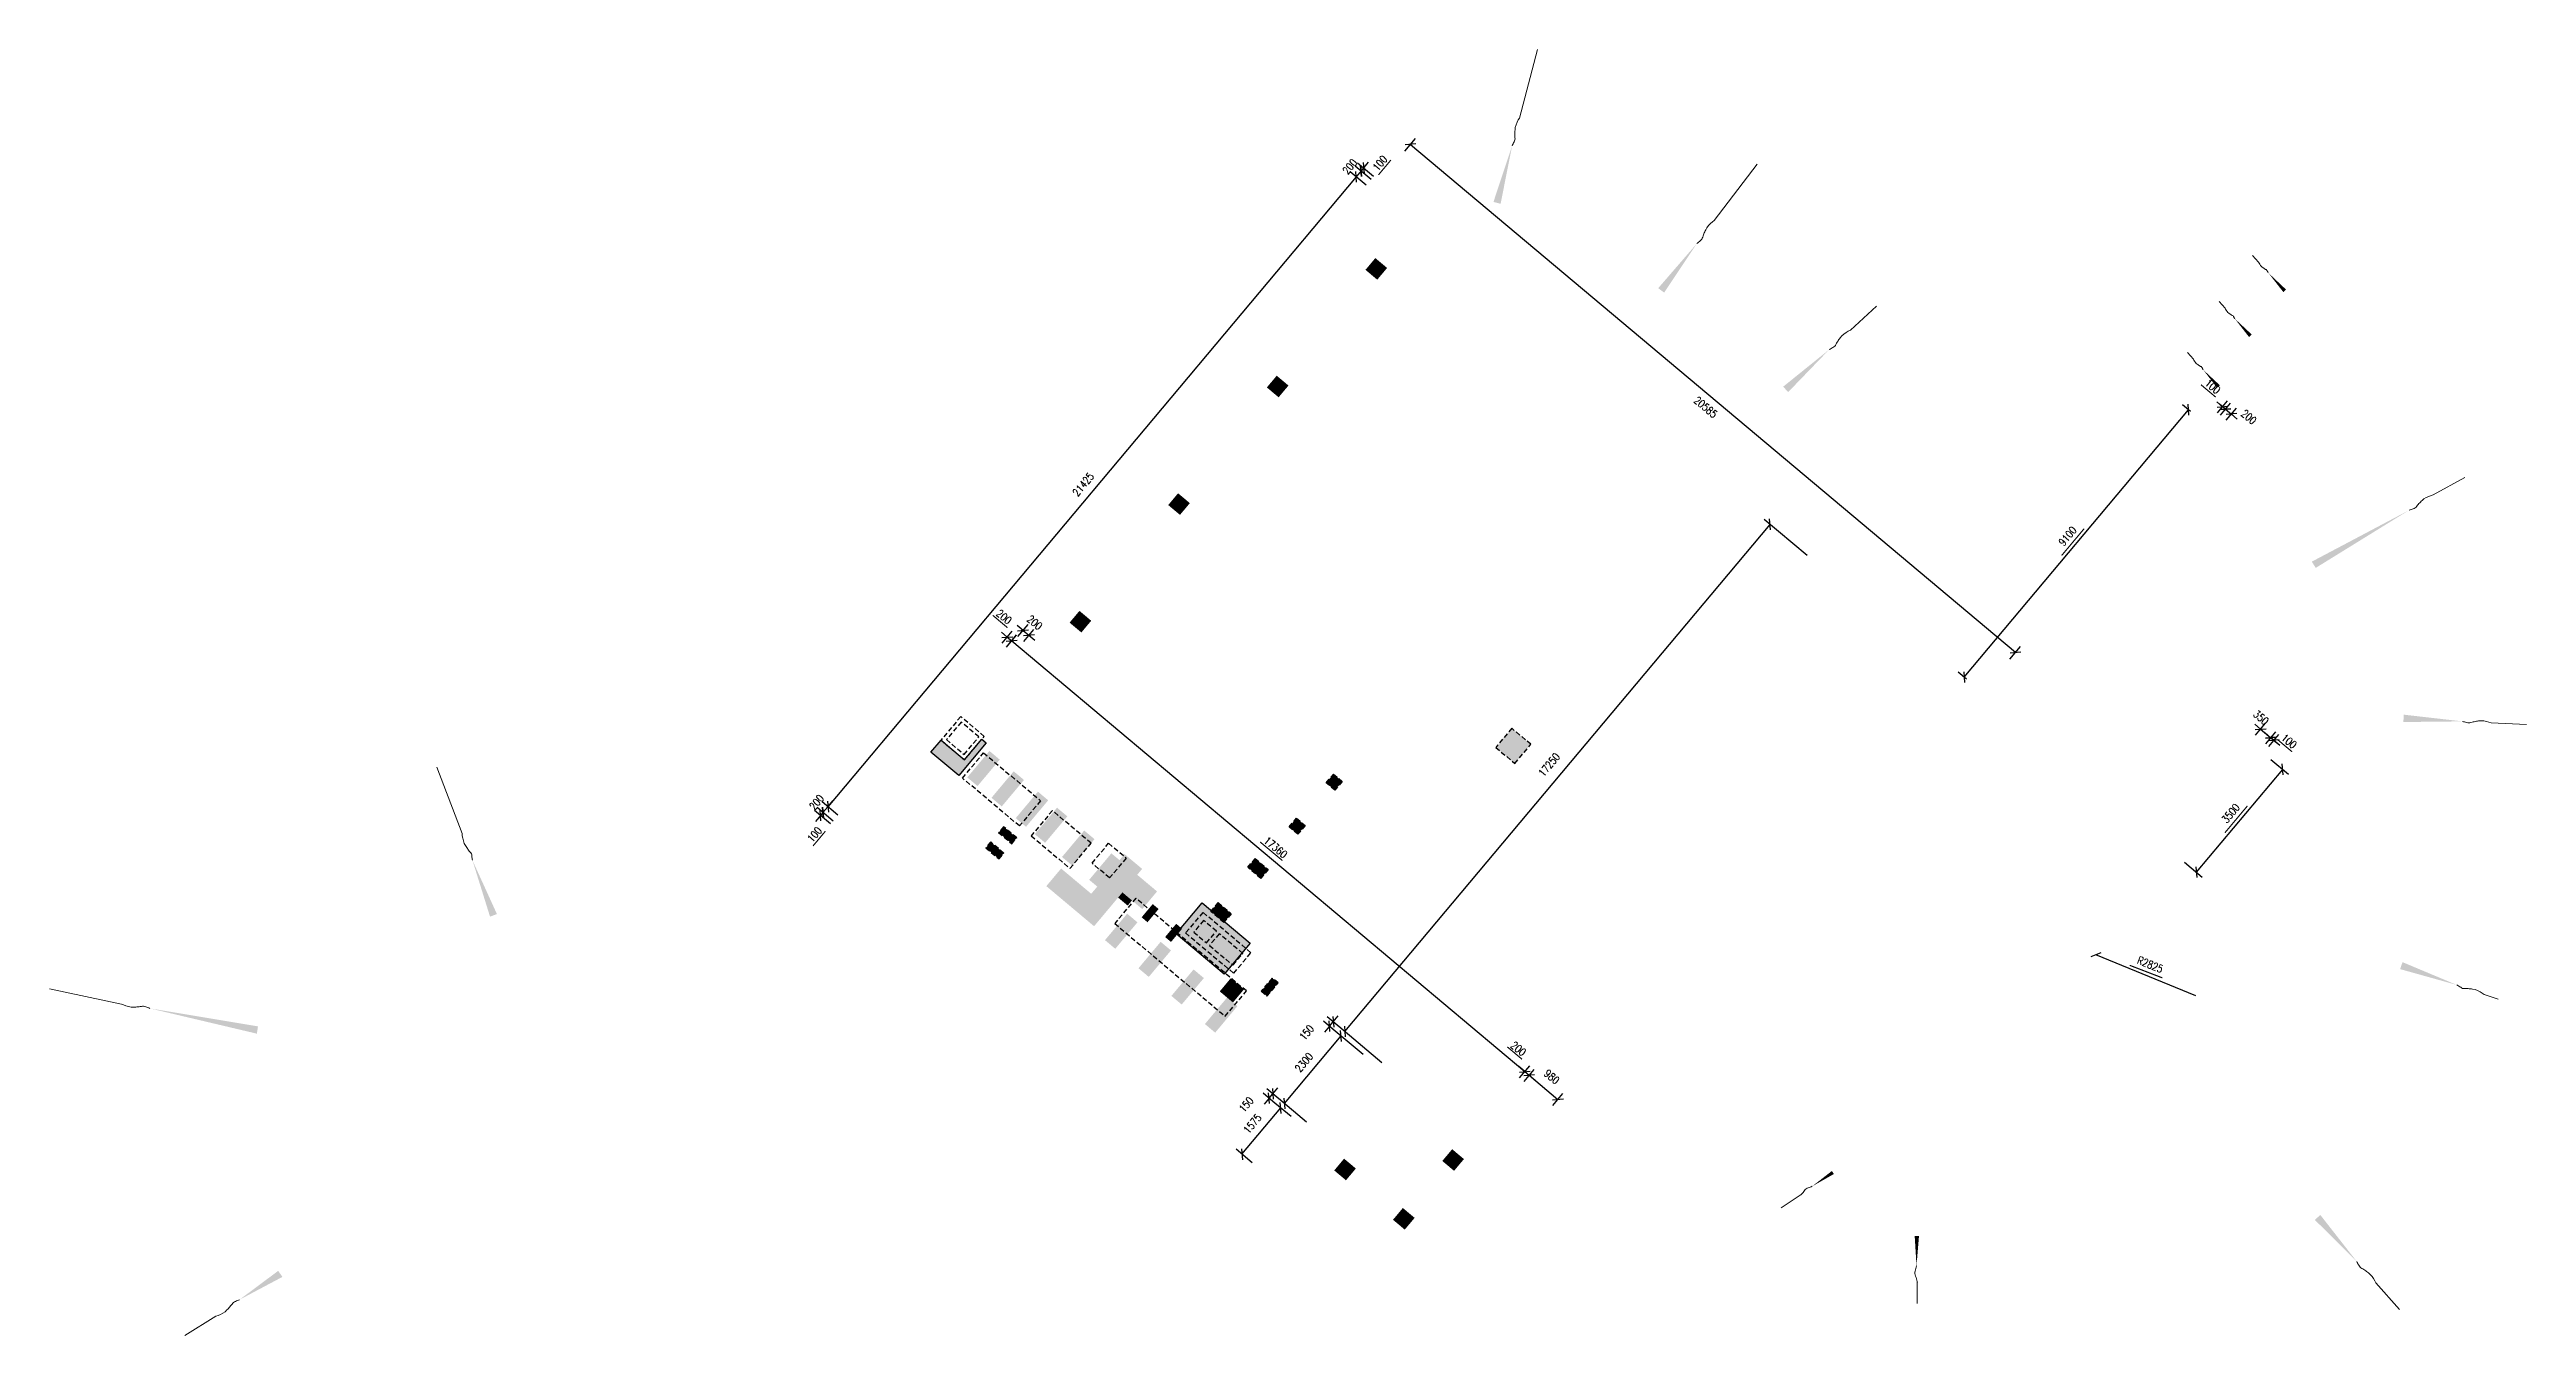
# Model space of a CAD drawing. Header units: millimetres. Extents: x 833220848 to 834439174, y 817676276 to 818025844.
# Drawn here: x 834200350 to 834264922, y 817685362 to 817718868 of the extents above; entities that cross this region are included whole.
import ezdxf

# ---------------------------------------------------------------- set-up
doc = ezdxf.new("R2010")
doc.units = ezdxf.units.MM
doc.header["$LTSCALE"] = 1000
doc.header["$MEASUREMENT"] = 0
doc.linetypes.add('HIDDEN2', pattern=[0.1875, 0.125, -0.0625])
doc.layers.add('01_Base_Plan', color=5, linetype='Continuous', lineweight=5)
doc.layers.add('VPA031_Dimension RF', color=6, linetype='Continuous', lineweight=13)
for name, color, linetype in [('3B52X-MAGP-P-L000$0$VPA240_road curb', 1, 'Continuous'), ('3B52X_GBP_amendmentC', 150, 'Continuous'), ('_BD Amendment C Changes', 10, 'Continuous'), ('MGD064_C051', 51, 'Continuous'), ('MGD064_C200', 200, 'Continuous'), ('VPA064_C103', 103, 'HIDDEN2')]:
    doc.layers.add(name, color=color, linetype=linetype)
doc.styles.add('RLP-SIMPLEX', font='SIMPLEX.shx', dxfattribs={"width": 0.8})
doc.dimstyles.new('VP-SIMPLEX_D200', dxfattribs={"dimscale": 200, "dimtxt": 1, "dimasz": 1, "dimexe": 1, "dimexo": 1, "dimgap": 1, "dimtad": 1, "dimdec": 1, "dimdsep": 46, "dimtxsty": 'RLP-SIMPLEX', "dimblk": 'OBLIQUE', "dimcen": 1, "dimclrd": 1, "dimclre": 1, "dimclrt": 256, "dimadec": 1, "dimazin": 2, "dimtfac": 1, "dimtdec": 1, "dimtix": 1, "dimtmove": 2, "dimatfit": 1, "dimfxl": 0, "dimtolj": 1, "dimtzin": 0, "dimarcsym": 0})

msp = doc.modelspace()

# ---------------------------------------------------------------- blocks, each defined once
blk = doc.blocks.new('_Oblique')
at = {"color": 0, "linetype": 'ByBlock', "lineweight": -2}
blk.add_line((-0.5, -0.5), (0.5, 0.5), dxfattribs=at)
blk = doc.blocks.new('*D111')
at = {"layer": 'VPA031_Dimension RF', "color": 1, "lineweight": -2}
for p, q in [((834220711, 817698689), (834220295, 817699038)), ((834220448, 817698909), (834220320, 817698756)), ((834220776, 817698765), (834220359, 817699115)), ((834220512, 817698986), (834220448, 817698909)), ((834220512, 817698986), (834220641, 817699139))]:
    blk.add_line(p, q, dxfattribs=at)
at = {"layer": 'VPA031_Dimension RF', "color": 1, "lineweight": -2, "xscale": 200, "yscale": 200, "zscale": 200}
for p, rotation in [((834220448, 817698909), 50.00000236922062), ((834220512, 817698986), 230.0000023692206)]:
    blk.add_blockref('_Oblique', p, dxfattribs=dict(at, rotation=rotation))
at = {"layer": 'VPA031_Dimension RF', "color": 6, "insert": (834220293, 817698415), "char_height": 200, "attachment_point": 5, "rotation": 50, "style": 'RLP-SIMPLEX'}
blk.add_mtext('\\A1;100', dxfattribs=at)
blk = doc.blocks.new('*D112')
at = {"layer": 'VPA031_Dimension RF', "color": 1, "lineweight": -2}
for p, q in [((834234413, 817715552), (834220641, 817699139)), ((834234676, 817715331), (834234260, 817715680)), ((834220904, 817698918), (834220488, 817699268))]:
    blk.add_line(p, q, dxfattribs=at)
at = {"layer": 'VPA031_Dimension RF', "color": 1, "lineweight": -2, "xscale": 200, "yscale": 200, "zscale": 200}
for p, rotation in [((834234413, 817715552), 50.00000000170438), ((834220641, 817699139), 230.0000000017044)]:
    blk.add_blockref('_Oblique', p, dxfattribs=dict(at, rotation=rotation))
at = {"layer": 'VPA031_Dimension RF', "color": 6, "insert": (834227297, 817707538), "char_height": 200, "attachment_point": 5, "rotation": 50, "style": 'RLP-SIMPLEX'}
blk.add_mtext('\\A1;21425', dxfattribs=at)
blk = doc.blocks.new('*D113')
at = {"layer": 'VPA031_Dimension RF', "color": 1, "lineweight": -2}
for p, q in [((834234676, 817715331), (834234260, 817715680)), ((834234413, 817715552), (834234284, 817715399)), ((834234804, 817715484), (834234388, 817715833)), ((834234541, 817715705), (834234413, 817715552)), ((834234541, 817715705), (834234670, 817715858))]:
    blk.add_line(p, q, dxfattribs=at)
at = {"layer": 'VPA031_Dimension RF', "color": 1, "lineweight": -2, "xscale": 200, "yscale": 200, "zscale": 200}
for p, rotation in [((834234413, 817715552), 50.00000000646502), ((834234541, 817715705), 230.000000006465)]:
    blk.add_blockref('_Oblique', p, dxfattribs=dict(at, rotation=rotation))
at = {"layer": 'VPA031_Dimension RF', "color": 6, "insert": (834234247, 817715821), "char_height": 200, "attachment_point": 5, "rotation": 50, "style": 'RLP-SIMPLEX'}
blk.add_mtext('\\A1;200', dxfattribs=at)
blk = doc.blocks.new('*D114')
at = {"layer": 'VPA031_Dimension RF', "color": 1, "lineweight": -2}
for p, q in [((834234804, 817715484), (834234388, 817715833)), ((834234541, 817715705), (834234413, 817715552)), ((834234869, 817715561), (834234452, 817715910)), ((834234606, 817715782), (834234541, 817715705)), ((834234606, 817715782), (834234734, 817715935))]:
    blk.add_line(p, q, dxfattribs=at)
at = {"layer": 'VPA031_Dimension RF', "color": 1, "lineweight": -2, "xscale": 200, "yscale": 200, "zscale": 200}
for p, rotation in [((834234541, 817715705), 50.00000002479636), ((834234606, 817715782), 230.0000000247964)]:
    blk.add_blockref('_Oblique', p, dxfattribs=dict(at, rotation=rotation))
at = {"layer": 'VPA031_Dimension RF', "color": 6, "insert": (834235033, 817715910), "char_height": 200, "attachment_point": 5, "rotation": 50, "style": 'RLP-SIMPLEX'}
blk.add_mtext('\\A1;100', dxfattribs=at)
blk = doc.blocks.new('*D132')
at = {"layer": 'VPA031_Dimension RF', "color": 1, "lineweight": -2}
for p, q in [((834231434, 817690083), (834232446, 817691290)), ((834232716, 817691063), (834232293, 817691418)), ((834231704, 817689857), (834231281, 817690212))]:
    blk.add_line(p, q, dxfattribs=at)
at = {"layer": 'VPA031_Dimension RF', "color": 1, "lineweight": -2, "xscale": 200, "yscale": 200, "zscale": 200}
for p, rotation in [((834232446, 817691290), 50.00000045153697), ((834231434, 817690083), 230.000000451537)]:
    blk.add_blockref('_Oblique', p, dxfattribs=dict(at, rotation=rotation))
at = {"layer": 'VPA031_Dimension RF', "color": 6, "insert": (834231710, 817690879), "char_height": 200, "attachment_point": 5, "rotation": 50, "style": 'RLP-SIMPLEX'}
blk.add_mtext('\\A1;1575', dxfattribs=at)
blk = doc.blocks.new('*D133')
at = {"layer": 'VPA031_Dimension RF', "color": 1, "lineweight": -2}
for p, q in [((834232543, 817691404), (834234021, 817693166)), ((834234595, 817692685), (834233868, 817693295)), ((834233116, 817690923), (834232389, 817691533))]:
    blk.add_line(p, q, dxfattribs=at)
at = {"layer": 'VPA031_Dimension RF', "color": 1, "lineweight": -2, "xscale": 200, "yscale": 200, "zscale": 200}
for p, rotation in [((834234021, 817693166), 50.00000012837699), ((834232543, 817691404), 230.000000128377)]:
    blk.add_blockref('_Oblique', p, dxfattribs=dict(at, rotation=rotation))
at = {"layer": 'VPA031_Dimension RF', "color": 6, "insert": (834233052, 817692478), "char_height": 200, "attachment_point": 5, "rotation": 50, "style": 'RLP-SIMPLEX'}
blk.add_mtext('\\A1;2300', dxfattribs=at)
blk = doc.blocks.new('*D134')
at = {"layer": 'VPA031_Dimension RF', "color": 1, "lineweight": -2}
for p, q in [((834220904, 817698918), (834220488, 817699268)), ((834220641, 817699139), (834220770, 817699292)), ((834220776, 817698765), (834220359, 817699115)), ((834220512, 817698986), (834220384, 817698833)), ((834220512, 817698986), (834220641, 817699139))]:
    blk.add_line(p, q, dxfattribs=at)
at = {"layer": 'VPA031_Dimension RF', "color": 1, "lineweight": -2, "xscale": 200, "yscale": 200, "zscale": 200}
for p, rotation in [((834220641, 817699139), 229.9999999562692), ((834220512, 817698986), 49.99999995626921)]:
    blk.add_blockref('_Oblique', p, dxfattribs=dict(at, rotation=rotation))
at = {"layer": 'VPA031_Dimension RF', "color": 6, "insert": (834220347, 817699255), "char_height": 200, "attachment_point": 5, "rotation": 50, "style": 'RLP-SIMPLEX'}
blk.add_mtext('\\A1;200', dxfattribs=at)
blk = doc.blocks.new('*D194')
at = {"layer": 'VPA031_Dimension RF', "color": 1, "lineweight": -2}
for p, q in [((834225299, 817703300), (834225562, 817703613)), ((834225433, 817703460), (834238808, 817692237)), ((834238674, 817692077), (834238937, 817692390))]:
    blk.add_line(p, q, dxfattribs=at)
at = {"layer": 'VPA031_Dimension RF', "color": 1, "lineweight": -2, "xscale": 200, "yscale": 200, "zscale": 200}
for p, rotation in [((834225433, 817703460), 139.9999919208036), ((834238808, 817692237), 319.9999919208036)]:
    blk.add_blockref('_Oblique', p, dxfattribs=dict(at, rotation=rotation))
at = {"layer": 'VPA031_Dimension RF', "color": 6, "insert": (834232313, 817698078), "char_height": 200, "attachment_point": 5, "rotation": 319.99999, "style": 'RLP-SIMPLEX'}
blk.add_mtext('\\A1;17360', dxfattribs=at)
blk = doc.blocks.new('*D195')
at = {"layer": 'VPA031_Dimension RF', "color": 1, "lineweight": -2}
for p, q in [((834238808, 817692237), (834238655, 817692366)), ((834238674, 817692077), (834238937, 817692390)), ((834238789, 817691981), (834239052, 817692294)), ((834238808, 817692237), (834238923, 817692141)), ((834238923, 817692141), (834239076, 817692012))]:
    blk.add_line(p, q, dxfattribs=at)
at = {"layer": 'VPA031_Dimension RF', "color": 1, "lineweight": -2, "xscale": 200, "yscale": 200, "zscale": 200}
for p, rotation in [((834238808, 817692237), 319.9990598869413), ((834238923, 817692141), 139.9990598869413)]:
    blk.add_blockref('_Oblique', p, dxfattribs=dict(at, rotation=rotation))
at = {"layer": 'VPA031_Dimension RF', "color": 6, "insert": (834238641, 817692834), "char_height": 200, "attachment_point": 5, "rotation": 319.99906, "style": 'RLP-SIMPLEX'}
blk.add_mtext('\\A1;200', dxfattribs=at)
blk = doc.blocks.new('*D196')
at = {"layer": 'VPA031_Dimension RF', "color": 1, "lineweight": -2}
for p, q in [((834238789, 817691981), (834239052, 817692294)), ((834238923, 817692141), (834239674, 817691511)), ((834239540, 817691351), (834239802, 817691664))]:
    blk.add_line(p, q, dxfattribs=at)
at = {"layer": 'VPA031_Dimension RF', "color": 1, "lineweight": -2, "xscale": 200, "yscale": 200, "zscale": 200}
for p, rotation in [((834238923, 817692141), 139.9998561342766), ((834239674, 817691511), 319.9998561342766)]:
    blk.add_blockref('_Oblique', p, dxfattribs=dict(at, rotation=rotation))
at = {"layer": 'VPA031_Dimension RF', "color": 6, "insert": (834239513, 817692102), "char_height": 200, "attachment_point": 5, "rotation": 319.99986, "style": 'RLP-SIMPLEX'}
blk.add_mtext('\\A1;980', dxfattribs=at)
blk = doc.blocks.new('*D197')
at = {"layer": 'VPA031_Dimension RF', "color": 1, "lineweight": -2}
for p, q in [((834234117, 817693281), (834245205, 817706496)), ((834246174, 817705683), (834245052, 817706624)), ((834235086, 817692468), (834233964, 817693410))]:
    blk.add_line(p, q, dxfattribs=at)
at = {"layer": 'VPA031_Dimension RF', "color": 1, "lineweight": -2, "xscale": 200, "yscale": 200, "zscale": 200}
for p, rotation in [((834245205, 817706496), 49.99999999655325), ((834234117, 817693281), 229.9999999965532)]:
    blk.add_blockref('_Oblique', p, dxfattribs=dict(at, rotation=rotation))
at = {"layer": 'VPA031_Dimension RF', "color": 6, "insert": (834239445, 817700233), "char_height": 200, "attachment_point": 5, "rotation": 50, "style": 'RLP-SIMPLEX'}
blk.add_mtext('\\A1;17250', dxfattribs=at)
blk = doc.blocks.new('*D228')
at = {"layer": 'VPA031_Dimension RF', "color": 1, "lineweight": -2}
for p, q in [((834225729, 817703735), (834225576, 817703864)), ((834225595, 817703576), (834225858, 817703888)), ((834225729, 817703735), (834225882, 817703607)), ((834225748, 817703447), (834226011, 817703760)), ((834225882, 817703607), (834226036, 817703478))]:
    blk.add_line(p, q, dxfattribs=at)
at = {"layer": 'VPA031_Dimension RF', "color": 1, "lineweight": -2, "xscale": 200, "yscale": 200, "zscale": 200}
for p, rotation in [((834225729, 817703735), 319.9992949477232), ((834225882, 817703607), 139.9992949477232)]:
    blk.add_blockref('_Oblique', p, dxfattribs=dict(at, rotation=rotation))
at = {"layer": 'VPA031_Dimension RF', "color": 6, "insert": (834226031, 817703939), "char_height": 200, "attachment_point": 5, "rotation": 319.99929, "style": 'RLP-SIMPLEX'}
blk.add_mtext('\\A1;200', dxfattribs=at)
blk = doc.blocks.new('*D229')
at = {"layer": 'VPA031_Dimension RF', "color": 1, "lineweight": -2}
for p, q in [((834225318, 817703557), (834225165, 817703685)), ((834225184, 817703397), (834225447, 817703710)), ((834225299, 817703301), (834225562, 817703614)), ((834225318, 817703557), (834225433, 817703460)), ((834225433, 817703460), (834225587, 817703332))]:
    blk.add_line(p, q, dxfattribs=at)
at = {"layer": 'VPA031_Dimension RF', "color": 1, "lineweight": -2, "xscale": 200, "yscale": 200, "zscale": 200}
for p, rotation in [((834225318, 817703557), 319.9990598838507), ((834225433, 817703460), 139.9990598838507)]:
    blk.add_blockref('_Oblique', p, dxfattribs=dict(at, rotation=rotation))
at = {"layer": 'VPA031_Dimension RF', "color": 6, "insert": (834225231, 817704087), "char_height": 200, "attachment_point": 5, "rotation": 319.99906, "style": 'RLP-SIMPLEX'}
blk.add_mtext('\\A1;200', dxfattribs=at)
blk = doc.blocks.new('*D232')
at = {"layer": 'VPA031_Dimension RF', "color": 1, "lineweight": -2}
for p, q in [((834257992, 817701160), (834257838, 817701288)), ((834257858, 817701000), (834258120, 817701313)), ((834257992, 817701160), (834258260, 817700935)), ((834258126, 817700775), (834258388, 817701088)), ((834258260, 817700935), (834258413, 817700806))]:
    blk.add_line(p, q, dxfattribs=at)
at = {"layer": 'VPA031_Dimension RF', "color": 1, "lineweight": -2, "xscale": 200, "yscale": 200, "zscale": 200}
for p, rotation in [((834257992, 817701160), 319.9999832424476), ((834258260, 817700935), 139.9999832424476)]:
    blk.add_blockref('_Oblique', p, dxfattribs=dict(at, rotation=rotation))
at = {"layer": 'VPA031_Dimension RF', "color": 6, "insert": (834258000, 817701462), "char_height": 200, "attachment_point": 5, "rotation": 319.99998, "style": 'RLP-SIMPLEX'}
blk.add_mtext('\\A1;350', dxfattribs=at)
blk = doc.blocks.new('*D233')
at = {"layer": 'VPA031_Dimension RF', "color": 1, "lineweight": -2}
for p, q in [((834258260, 817700935), (834258106, 817701063)), ((834258126, 817700775), (834258388, 817701088)), ((834258202, 817700711), (834258465, 817701024)), ((834258336, 817700870), (834258260, 817700935)), ((834258336, 817700870), (834258489, 817700742))]:
    blk.add_line(p, q, dxfattribs=at)
at = {"layer": 'VPA031_Dimension RF', "color": 1, "lineweight": -2, "xscale": 200, "yscale": 200, "zscale": 200}
for p, rotation in [((834258260, 817700935), 319.9999633003711), ((834258336, 817700870), 139.9999633003711)]:
    blk.add_blockref('_Oblique', p, dxfattribs=dict(at, rotation=rotation))
at = {"layer": 'VPA031_Dimension RF', "color": 6, "insert": (834258732, 817700845), "char_height": 200, "attachment_point": 5, "rotation": 319.99996, "style": 'RLP-SIMPLEX'}
blk.add_mtext('\\A1;100', dxfattribs=at)
blk = doc.blocks.new('*D234')
at = {"layer": 'VPA031_Dimension RF', "color": 1, "lineweight": -2}
for p, q in [((834257078, 817709498), (834256924, 817709626)), ((834256944, 817709338), (834257206, 817709651)), ((834257078, 817709498), (834257231, 817709369)), ((834257097, 817709210), (834257359, 817709523)), ((834257231, 817709369), (834257384, 817709241))]:
    blk.add_line(p, q, dxfattribs=at)
at = {"layer": 'VPA031_Dimension RF', "color": 1, "lineweight": -2, "xscale": 200, "yscale": 200, "zscale": 200}
for p, rotation in [((834257078, 817709498), 319.9999697741575), ((834257231, 817709369), 139.9999697741575)]:
    blk.add_blockref('_Oblique', p, dxfattribs=dict(at, rotation=rotation))
at = {"layer": 'VPA031_Dimension RF', "color": 6, "insert": (834257686, 817709295), "char_height": 200, "attachment_point": 5, "rotation": 319.99997, "style": 'RLP-SIMPLEX'}
blk.add_mtext('\\A1;200', dxfattribs=at)
blk = doc.blocks.new('*D235')
at = {"layer": 'VPA031_Dimension RF', "color": 1, "lineweight": -2}
for p, q in [((834257001, 817709562), (834256848, 817709691)), ((834256867, 817709403), (834257129, 817709715)), ((834256944, 817709338), (834257206, 817709651)), ((834257077, 817709498), (834257001, 817709562)), ((834257077, 817709498), (834257231, 817709369))]:
    blk.add_line(p, q, dxfattribs=at)
at = {"layer": 'VPA031_Dimension RF', "color": 1, "lineweight": -2, "xscale": 200, "yscale": 200, "zscale": 200}
for p, rotation in [((834257001, 817709562), 319.9999633073025), ((834257077, 817709498), 139.9999633073025)]:
    blk.add_blockref('_Oblique', p, dxfattribs=dict(at, rotation=rotation))
at = {"layer": 'VPA031_Dimension RF', "color": 6, "insert": (834256741, 817710087), "char_height": 200, "attachment_point": 5, "rotation": 319.99996, "style": 'RLP-SIMPLEX'}
blk.add_mtext('\\A1;100', dxfattribs=at)
blk = doc.blocks.new('*D236')
at = {"layer": 'VPA031_Dimension RF', "color": 1, "lineweight": -2}
for p, q in [((834256167, 817709438), (834255959, 817709612)), ((834250263, 817702513), (834256112, 817709484)), ((834250325, 817702461), (834250110, 817702641))]:
    blk.add_line(p, q, dxfattribs=at)
at = {"layer": 'VPA031_Dimension RF', "color": 1, "lineweight": -2, "xscale": 200, "yscale": 200, "zscale": 200}
for p, rotation in [((834256112, 817709484), 50.00000000683747), ((834250263, 817702513), 230.0000000068375)]:
    blk.add_blockref('_Oblique', p, dxfattribs=dict(at, rotation=rotation))
at = {"layer": 'VPA031_Dimension RF', "color": 6, "insert": (834252958, 817706191), "char_height": 200, "attachment_point": 5, "rotation": 50, "style": 'RLP-SIMPLEX'}
blk.add_mtext('\\A1;9100', dxfattribs=at)
blk = doc.blocks.new('*D237')
at = {"layer": 'VPA031_Dimension RF', "color": 1, "lineweight": -2}
for p, q in [((834256318, 817697432), (834258568, 817700113)), ((834258259, 817700373), (834258721, 817699985)), ((834256009, 817697692), (834256471, 817697304))]:
    blk.add_line(p, q, dxfattribs=at)
at = {"layer": 'VPA031_Dimension RF', "color": 1, "lineweight": -2, "xscale": 200, "yscale": 200, "zscale": 200}
for p, rotation in [((834258568, 817700113), 50.00000000683747), ((834256318, 817697432), 230.0000000068375)]:
    blk.add_blockref('_Oblique', p, dxfattribs=dict(at, rotation=rotation))
at = {"layer": 'VPA031_Dimension RF', "color": 6, "insert": (834257213, 817698966), "char_height": 200, "attachment_point": 5, "rotation": 50, "style": 'RLP-SIMPLEX'}
blk.add_mtext('\\A1;3500', dxfattribs=at)
blk = doc.blocks.new('*D243')
at = {"layer": 'VPA031_Dimension RF', "color": 1, "lineweight": -2}
for p, q in [((834235682, 817716218), (834235960, 817716550)), ((834235831, 817716397), (834251602, 817703164)), ((834251452, 817702985), (834251731, 817703317))]:
    blk.add_line(p, q, dxfattribs=at)
at = {"layer": 'VPA031_Dimension RF', "color": 1, "lineweight": -2, "xscale": 200, "yscale": 200, "zscale": 200}
for p, rotation in [((834235831, 817716397), 140.0000000068375), ((834251602, 817703164), 320.0000000068375)]:
    blk.add_blockref('_Oblique', p, dxfattribs=dict(at, rotation=rotation))
at = {"layer": 'VPA031_Dimension RF', "color": 6, "insert": (834243524, 817709551), "char_height": 200, "attachment_point": 5, "rotation": 320, "style": 'RLP-SIMPLEX'}
blk.add_mtext('\\A1;20585', dxfattribs=at)
blk = doc.blocks.new('*D293')
at = {"layer": 'VPA031_Dimension RF', "color": 1, "lineweight": -2}
blk.add_line((834256305, 817694214), (834253692, 817695281), dxfattribs=at)
at = {"layer": 'VPA031_Dimension RF', "color": 1, "lineweight": -2, "xscale": 200, "yscale": 200, "zscale": 200, "rotation": 157.7895395633886}
blk.add_blockref('_Oblique', (834253692, 817695281), dxfattribs=at)
at = {"layer": 'VPA031_Dimension RF', "color": 6, "insert": (834255112, 817695025), "char_height": 200, "attachment_point": 5, "rotation": 337.78954, "style": 'RLP-SIMPLEX'}
blk.add_mtext('\\A1;R2825', dxfattribs=at)
blk = doc.blocks.new('*D299')
at = {"layer": 'VPA031_Dimension RF', "color": 1, "lineweight": -2}
for p, q in [((834233878, 817693286), (834233565, 817693549)), ((834233718, 817693421), (834233590, 817693267)), ((834233974, 817693401), (834233661, 817693664)), ((834233718, 817693421), (834233815, 817693535)), ((834233815, 817693535), (834233943, 817693689))]:
    blk.add_line(p, q, dxfattribs=at)
at = {"layer": 'VPA031_Dimension RF', "color": 1, "lineweight": -2, "xscale": 200, "yscale": 200, "zscale": 200}
for p, rotation in [((834233718, 817693421), 49.9990598869413), ((834233815, 817693535), 229.9990598869413)]:
    blk.add_blockref('_Oblique', p, dxfattribs=dict(at, rotation=rotation))
at = {"layer": 'VPA031_Dimension RF', "color": 6, "insert": (834233121, 817693253), "char_height": 200, "attachment_point": 5, "rotation": 49.99906, "style": 'RLP-SIMPLEX'}
blk.add_mtext('\\A1;150', dxfattribs=at)
blk = doc.blocks.new('*D300')
at = {"layer": 'VPA031_Dimension RF', "color": 1, "lineweight": -2}
for p, q in [((834232303, 817691410), (834231990, 817691672)), ((834232143, 817691544), (834232015, 817691391)), ((834232399, 817691525), (834232086, 817691787)), ((834232143, 817691544), (834232240, 817691659)), ((834232240, 817691659), (834232368, 817691812))]:
    blk.add_line(p, q, dxfattribs=at)
at = {"layer": 'VPA031_Dimension RF', "color": 1, "lineweight": -2, "xscale": 200, "yscale": 200, "zscale": 200}
for p, rotation in [((834232143, 817691544), 49.9990598869413), ((834232240, 817691659), 229.9990598869413)]:
    blk.add_blockref('_Oblique', p, dxfattribs=dict(at, rotation=rotation))
at = {"layer": 'VPA031_Dimension RF', "color": 6, "insert": (834231546, 817691377), "char_height": 200, "attachment_point": 5, "rotation": 49.99906, "style": 'RLP-SIMPLEX'}
blk.add_mtext('\\A1;150', dxfattribs=at)

# ---------------------------------------------------------------- dimensions: what is measured, and where the dimension line sits
at = {"layer": 'VPA031_Dimension RF'}
for p1, p2, distance, picture, middle in [((834234957.68, 817715355.57), (834234829.12, 817715202.36), -543.5, '*D113', (834234247.24, 817715821.15)), ((834234829.12, 817715202.36), (834221057.39, 817698789.85), -543.5, '*D112', (834227297.1, 817707538.3)), ((834220928.84, 817698636.65), (834221057.39, 817698789.85), 543.5, '*D134', (834220346.96, 817699255.44)), ((834233269.65, 817690794.38), (834234748.06, 817692556.28), 949.14, '*D133', (834233051.96, 817692478.26)), ((834231856.78, 817689728.09), (834232869.17, 817690934.61), 552.21, '*D132', (834231710.14, 817690879.14))]:
    dim = msp.add_aligned_dim(p1=p1, p2=p2, distance=distance, dimstyle='VP-SIMPLEX_D200', override={"dimclrt": 6}, dxfattribs=at)
    dim.commit()
    dim.dimension.update_dxf_attribs({"geometry": picture, "text_midpoint": middle})
for base, p1, p2, angle, override, picture, middle in [((834234541.33, 817715704.92), (834235021.95, 817715432.17), (834234957.68, 817715355.57), 230, {"dimclrt": 6}, '*D114', (834235032.72, 817715910.11)), ((834257000.9, 817709562.18), (834256815.01, 817709185.08), (834256738.4, 817709249.36), 139.9999633, {"dimclrt": 6}, '*D235', (834256741.07, 817710086.99)), ((834257230.72, 817709369.34), (834256815.02, 817709185.07), (834256968.23, 817709056.51), 319.9999698, {"dimclrt": 6}, '*D234', (834257686.06, 817709295.22)), ((834245205.49, 817706495.55), (834235239.48, 817692339.74), (834246327.57, 817705554.01), 50, {"dimclrt": 6}, '*D197', (834239445.32, 817700232.94)), ((834225882.48, 817703606.73), (834225466.65, 817703422.31), (834225619.85, 817703293.75), 319.9992949, {"dimclrt": 6}, '*D228', (834226030.86, 817703939.12)), ((834258259.67, 817700934.58), (834257729.07, 817700846.73), (834257997.18, 817700621.75), 319.9999832, {"dimclrt": 6}, '*D232', (834258000.02, 817701461.66)), ((834258259.67, 817700934.58), (834258073.79, 817700557.47), (834257997.18, 817700621.75), 139.9999633, {"dimclrt": 6}, '*D233', (834258731.62, 817700845.35)), ((834220448.21, 817698909.4), (834220928.84, 817698636.65), (834220864.56, 817698560.04), 230.0000024, {"dimclrt": 6}, '*D111', (834220292.86, 817698414.92)), ((834233814.52, 817693535.44), (834234031.08, 817693157.9), (834234127.5, 817693272.8), 49.9990599, {"dimclrt": 6}, '*D299', (834233120.91, 817693253.33)), ((834239673.86, 817691510.69), (834238660.52, 817691827.64), (834239411.24, 817691197.71), 319.9998561, {"dimrnd": 5, "dimclrt": 6}, '*D196', (834239513.21, 817692102.38)), ((834232239.69, 817691658.62), (834232456.25, 817691281.09), (834232552.67, 817691395.99), 49.9990599, {"dimclrt": 6}, '*D300', (834231546.08, 817691376.52))]:
    dim = msp.add_linear_dim(base=base, p1=p1, p2=p2, angle=angle, dimstyle='VP-SIMPLEX_D200', override=override, dxfattribs=at)
    dim.commit()
    dim.dimension.update_dxf_attribs({"geometry": picture, "text_midpoint": middle, "dimtype": 161})
for base, p1, p2, angle, override, picture, middle in [((834251601.98, 817703163.86), (834235552.95, 817716064.99), (834251323.48, 817702831.95), 140, {"dimrnd": 5, "dimclrt": 6}, '*D243', (834243523.89, 817709550.57)), ((834256112.35, 817709483.9), (834250477.83, 817702332.61), (834256320.54, 817709309.2), 50, {"dimclrt": 6}, '*D236', (834252957.85, 817706191.23)), ((834258567.62, 817700113.39), (834255855.59, 817697820.14), (834258105.34, 817700501.29), 50, {"dimrnd": 5, "dimclrt": 6}, '*D237', (834257212.93, 817698965.65))]:
    dim = msp.add_linear_dim(base=base, p1=p1, p2=p2, angle=angle, dimstyle='VP-SIMPLEX_D200', override=override, dxfattribs=at)
    dim.commit()
    dim.dimension.update_dxf_attribs({"geometry": picture, "text_midpoint": middle})
for base, p1, p2, picture, middle in [((834225433.38, 817703460.43), (834225055.84, 817703243.87), (834225170.74, 817703147.45), '*D229', (834225230.6, 817704087.48)), ((834238923.14, 817692140.62), (834238545.61, 817691924.06), (834238660.51, 817691827.64), '*D195', (834238641.04, 817692834.23))]:
    dim = msp.add_linear_dim(base=base, p1=p1, p2=p2, angle=319.9990599, text='200', dimstyle='VP-SIMPLEX_D200', override={"dimclrt": 6}, dxfattribs=at)
    dim.commit()
    dim.dimension.update_dxf_attribs({"geometry": picture, "text_midpoint": middle, "dimtype": 161})
dim = msp.add_aligned_dim(p1=(834225170.47, 817703147.13), p2=(834238545.61, 817691924.06), distance=408.37, text='17360', dimstyle='VP-SIMPLEX_D200', override={"dimrnd": 5, "dimclrt": 6}, dxfattribs=at)
dim.commit()
dim.dimension.update_dxf_attribs({"geometry": '*D194', "text_midpoint": (834232313.37, 817698078.23)})
dim = msp.add_radius_dim(center=(834256304.91, 817694213.87), mpoint=(834253691.79, 817695280.82), dimstyle='VP-SIMPLEX_D200', override={"dimrnd": 5, "dimclrt": 6}, dxfattribs=at)
dim.commit()
dim.dimension.update_dxf_attribs({"geometry": '*D293', "text_midpoint": (834255111.75, 817695025.08)})

# ---------------------------------------------------------------- hatches: boundary and pattern name
at = {"layer": 'MGD064_C051'}
msp.add_hatch(color=256, dxfattribs=at).paths.add_polyline_path([(834230395.54, 817696632.74), (834229720.61, 817695828.4), (834230973.09, 817694777.44), (834231648.02, 817695581.78)])
at = {"layer": 'MGD064_C200', "ltscale": 500}
h = msp.add_hatch(color=256, dxfattribs=at)
h.dxf.hatch_style = 1
h.paths.add_polyline_path([(834223590.01, 817700874.68), (834223326.47, 817700560.6), (834224054.21, 817699949.95), (834224767.7, 817700800.26), (834224652.8, 817700896.68), (834224202.85, 817700360.45)])
h = msp.add_hatch(color=256, dxfattribs=at)
h.dxf.hatch_style = 1
h.paths.add_polyline_path([(834228705.3, 817697365.68), (834228833.86, 817697518.89), (834228374.24, 817697904.56), (834227506.47, 817696870.4), (834226721.28, 817697529.26), (834226335.6, 817697069.63), (834227580.43, 817696025.1), (834228319.63, 817696906.05), (834228836.71, 817696472.17), (834229222.38, 817696931.8)])
at = {"layer": 'VPA064_C103'}
h = msp.add_hatch(color=256, dxfattribs=at)
h.dxf.hatch_style = 1
h.paths.add_polyline_path([(834234912.99, 817713434.93), (834235219.41, 817713177.81), (834234962.28, 817712871.4), (834234655.87, 817713128.52)])
h = msp.add_hatch(color=256, dxfattribs=at)
h.dxf.hatch_style = 1
h.paths.add_polyline_path([(834232341.76, 817710370.83), (834232648.17, 817710113.7), (834232391.05, 817709807.29), (834232084.64, 817710064.41)])
h = msp.add_hatch(color=256, dxfattribs=at)
h.dxf.hatch_style = 1
h.paths.add_polyline_path([(834229770.54, 817707306.73), (834230076.95, 817707049.6), (834229819.82, 817706743.19), (834229513.41, 817707000.32)])
h = msp.add_hatch(color=256, dxfattribs=at)
h.dxf.hatch_style = 1
h.paths.add_polyline_path([(834227199.3, 817704242.62), (834227505.71, 817703985.5), (834227248.59, 817703679.09), (834226942.18, 817703936.21)])
h = msp.add_hatch(color=256, dxfattribs=at)
h.dxf.hatch_style = 1
h.paths.add_polyline_path([(834238469.03, 817701182.69), (834238051.21, 817700684.76), (834238549.14, 817700266.95), (834238966.96, 817700764.88)])
h = msp.add_hatch(color=256, dxfattribs=at)
h.dxf.hatch_style = 1
h.paths.add_polyline_path([(834224852.72, 817700591.86), (834224274.21, 817699902.42), (834224542.32, 817699677.44), (834225120.83, 817700366.88)])
h = msp.add_hatch(color=256, dxfattribs=at)
h.dxf.hatch_style = 1
h.paths.add_polyline_path([(834225484.7, 817700061.56), (834224906.2, 817699372.12), (834225174.31, 817699147.14), (834225752.82, 817699836.58)])
h = msp.add_hatch(color=256, dxfattribs=at)
h.dxf.hatch_style = 1
h.paths.add_polyline_path([(834233628.22, 817699761.89), (834233821.06, 817699991.71), (834234050.87, 817699798.87), (834233858.04, 817699569.06)])
h = msp.add_hatch(color=256, dxfattribs=at)
h.dxf.hatch_style = 1
h.paths.add_polyline_path([(834226116.69, 817699531.26), (834225538.18, 817698841.82), (834225806.3, 817698616.84), (834226384.81, 817699306.28)])
h = msp.add_hatch(color=256, dxfattribs=at)
h.dxf.hatch_style = 1
h.paths.add_polyline_path([(834225091.97, 817698465.62), (834225436.69, 817698176.37), (834225565.25, 817698329.57), (834225220.53, 817698618.83)])
h = msp.add_hatch(color=256, dxfattribs=at)
h.dxf.hatch_style = 1
h.paths.add_polyline_path([(834226614.62, 817699113.45), (834226036.11, 817698424.01), (834226304.23, 817698199.03), (834226882.74, 817698888.47)])
h = msp.add_hatch(color=256, dxfattribs=at)
h.dxf.hatch_style = 1
h.paths.add_polyline_path([(834232664.04, 817698612.83), (834232856.88, 817698842.64), (834233086.69, 817698649.81), (834232893.86, 817698419.99)])
h = msp.add_hatch(color=256, dxfattribs=at)
h.dxf.hatch_style = 1
h.paths.add_polyline_path([(834224757.72, 817698067.28), (834225102.44, 817697778.02), (834225231, 817697931.23), (834224886.28, 817698220.49)])
h = msp.add_hatch(color=256, dxfattribs=at)
h.dxf.hatch_style = 1
h.paths.add_polyline_path([(834227323.21, 817698518.87), (834226744.7, 817697829.43), (834227012.82, 817697604.45), (834227591.33, 817698293.89)])
h = msp.add_hatch(color=256, dxfattribs=at)
h.dxf.hatch_style = 1
h.paths.add_polyline_path([(834228031.8, 817697924.29), (834227453.29, 817697234.85), (834227721.41, 817697009.87), (834228299.92, 817697699.31)])
h = msp.add_hatch(color=256, dxfattribs=at)
h.dxf.hatch_style = 1
h.paths.add_polyline_path([(834231777.79, 817697789.99), (834232122.51, 817697500.74), (834231929.67, 817697270.93), (834231584.95, 817697560.18)])
h = msp.add_hatch(color=256, dxfattribs=at)
h.dxf.hatch_style = 1
h.paths.add_polyline_path([(834228319.63, 817696906.05), (834228207.14, 817696772), (834228456.11, 817696563.09), (834228568.6, 817696697.15)])
h = msp.add_hatch(color=256, dxfattribs=at)
h.dxf.hatch_style = 1
h.paths.add_polyline_path([(834230813.61, 817696640.93), (834231158.33, 817696351.67), (834230965.49, 817696121.86), (834230620.77, 817696411.11)])
h = msp.add_hatch(color=256, dxfattribs=at)
h.dxf.hatch_style = 1
h.paths.add_polyline_path([(834228443.29, 817696351.92), (834227864.78, 817695662.48), (834228132.9, 817695437.51), (834228711.41, 817696126.95)])
h = msp.add_hatch(color=256, dxfattribs=at)
h.dxf.hatch_style = 1
h.paths.add_polyline_path([(834229109.23, 817696602.49), (834229262.44, 817696473.93), (834228973.19, 817696129.21), (834228819.98, 817696257.77)])
h = msp.add_hatch(color=256, dxfattribs=at)
h.dxf.hatch_style = 1
h.paths.add_polyline_path([(834229722.07, 817696088.25), (834229875.28, 817695959.7), (834229586.02, 817695614.98), (834229432.82, 817695743.54)])
h = msp.add_hatch(color=256, dxfattribs=at)
h.dxf.hatch_style = 1
h.paths.add_polyline_path([(834229316.58, 817695619.15), (834228738.07, 817694929.71), (834229006.19, 817694704.73), (834229584.7, 817695394.17)])
h = msp.add_hatch(color=256, dxfattribs=at)
h.dxf.hatch_style = 1
h.paths.add_polyline_path([(834230174.55, 817694899.22), (834229596.04, 817694209.78), (834229864.16, 817693984.81), (834230442.67, 817694674.25)])
h = msp.add_hatch(color=256, dxfattribs=at)
h.dxf.hatch_style = 1
h.paths.add_polyline_path([(834231047.84, 817694166.45), (834230469.33, 817693477.01), (834230737.45, 817693252.03), (834231315.96, 817693941.47)])
h = msp.add_hatch(color=256, dxfattribs=at)
h.dxf.hatch_style = 1
h.paths.add_polyline_path([(834231145.59, 817694671.86), (834230856.33, 817694327.14), (834231201.05, 817694037.89), (834231490.31, 817694382.61)])
h = msp.add_hatch(color=256, dxfattribs=at)
h.dxf.hatch_style = 1
h.paths.add_polyline_path([(834232224.2, 817694675.2), (834231934.95, 817694330.48), (834232088.16, 817694201.92), (834232377.41, 817694546.64)])
h = msp.add_hatch(color=256, dxfattribs=at)
h.dxf.hatch_style = 1
h.paths.add_polyline_path([(834236915.86, 817690215.13), (834237222.27, 817689958.01), (834236965.15, 817689651.6), (834236658.74, 817689908.72)])
h = msp.add_hatch(color=256, dxfattribs=at)
h.dxf.hatch_style = 1
h.paths.add_polyline_path([(834234098.16, 817689968.58), (834234404.57, 817689711.45), (834234147.45, 817689405.04), (834233841.04, 817689662.17)])
h = msp.add_hatch(color=256, dxfattribs=at)
h.dxf.hatch_style = 1
h.paths.add_polyline_path([(834235630.23, 817688683.11), (834235936.64, 817688425.99), (834235679.51, 817688119.57), (834235373.1, 817688376.7)])

# ---------------------------------------------------------------- linework, layer by layer
at = {"layer": '01_Base_Plan'}
for p, q in [((834238668.82, 817717083.27), (834239139.34, 817718868.47)), ((834243749.27, 817714410.92), (834244867.63, 817715879.8)), ((834257937.6, 817713328.03), (834257781.75, 817713498.22)), ((834247295.96, 817711555.79), (834247976.71, 817712179.21)), ((834257065.36, 817712129.51), (834256909.51, 817712299.7)), ((834256241.44, 817710801.36), (834256085.58, 817710971.55)), ((834262494.16, 817707266.7), (834263317.88, 817707716.24)), ((834264000.27, 817701325.3), (834264922.17, 817701278.63)), ((834211106.57, 817698442.37), (834210445.92, 817700166.28)), ((834202223.17, 817693998.5), (834200349.6, 817694392.21)), ((834263817.87, 817694248.57), (834264185.41, 817694121.07)), ((834246012.91, 817689032.93), (834245492.94, 817688683.99)), ((834249040.42, 817686744.26), (834249036.4, 817686190.43)), ((834260995, 817686730.91), (834261608.83, 817686041.5)), ((834204686.76, 817685865.58), (834203872.4, 817685362.44))]:
    msp.add_line(p, q, dxfattribs=at)
at = {"layer": '01_Base_Plan', "flags": 128}
for points in [[(834238478.04, 817716358.9), (834238491.61, 817716384.38), (834238504.2, 817716410.09), (834238517.76, 817716435.57), (834238531.32, 817716461.05), (834238544.88, 817716486.53), (834238553.59, 817716513.21), (834238555.51, 817716541.59), (834238553.54, 817716570.94), (834238550.85, 817716601.49), (834238548.89, 817716630.84), (834238549.83, 817716659.46), (834238550.78, 817716688.08), (834238551.73, 817716716.7), (834238552.67, 817716745.32), (834238553.86, 817716774.91), (834238561.81, 817716839.91), (834238581.65, 817716907.11), (834238608.27, 817716972.62), (834238637.81, 817717033.28), (834238668.82, 817717083.27)], [(834243295.63, 817713814.84), (834243317.91, 817713833.18), (834243339.39, 817713852.12), (834243361.68, 817713870.46), (834243383.96, 817713888.8), (834243406.25, 817713907.14), (834243424.51, 817713928.46), (834243437.15, 817713953.94), (834243446.57, 817713981.8), (834243455.79, 817714011.06), (834243465.21, 817714038.92), (834243477.05, 817714064.99), (834243488.89, 817714091.07), (834243500.72, 817714117.14), (834243512.56, 817714143.22), (834243524.99, 817714170.1), (834243557.23, 817714227.1), (834243601.29, 817714281.58), (834243650.97, 817714331.89), (834243701.49, 817714376.61), (834243749.27, 817714410.92)], [(834258190.61, 817713051.87), (834258183.56, 817713064.47), (834258176.15, 817713076.72), (834258169.11, 817713089.31), (834258162.06, 817713101.91), (834258155.02, 817713114.5), (834258146.15, 817713125.38), (834258134.74, 817713133.86), (834258121.87, 817713140.97), (834258108.29, 817713148.11), (834258095.42, 817713155.22), (834258083.64, 817713163.36), (834258071.86, 817713171.5), (834258060.08, 817713179.64), (834258048.3, 817713187.78), (834258036.18, 817713196.28), (834258010.99, 817713217.21), (834257988.1, 817713243.73), (834257967.76, 817713272.64), (834257950.24, 817713301.47), (834257937.6, 817713328.03)], [(834257318.37, 817711853.35), (834257311.32, 817711865.94), (834257303.91, 817711878.19), (834257296.87, 817711890.79), (834257289.82, 817711903.38), (834257282.78, 817711915.98), (834257273.91, 817711926.86), (834257262.5, 817711935.34), (834257249.62, 817711942.45), (834257236.05, 817711949.59), (834257223.17, 817711956.7), (834257211.4, 817711964.84), (834257199.62, 817711972.98), (834257187.84, 817711981.12), (834257176.06, 817711989.26), (834257163.94, 817711997.76), (834257138.75, 817712018.69), (834257115.86, 817712045.2), (834257095.52, 817712074.12), (834257078, 817712102.95), (834257065.36, 817712129.51)], [(834246743.64, 817711049.78), (834246768.83, 817711063.87), (834246793.33, 817711078.69), (834246818.52, 817711092.78), (834246843.71, 817711106.87), (834246868.89, 817711120.96), (834246890.66, 817711138.7), (834246907.62, 817711161.53), (834246921.84, 817711187.27), (834246936.11, 817711214.42), (834246950.34, 817711240.17), (834246966.61, 817711263.72), (834246982.89, 817711287.28), (834246999.17, 817711310.84), (834247015.45, 817711334.4), (834247032.46, 817711358.64), (834247074.32, 817711409.01), (834247127.35, 817711454.8), (834247185.18, 817711495.49), (834247242.84, 817711530.52), (834247295.96, 817711555.79)], [(834256494.44, 817710525.2), (834256487.39, 817710537.79), (834256479.98, 817710550.04), (834256472.94, 817710562.64), (834256465.89, 817710575.23), (834256458.85, 817710587.82), (834256449.98, 817710598.71), (834256438.57, 817710607.19), (834256425.7, 817710614.3), (834256412.12, 817710621.43), (834256399.25, 817710628.54), (834256387.47, 817710636.68), (834256375.69, 817710644.82), (834256363.91, 817710652.96), (834256352.13, 817710661.1), (834256340.01, 817710669.61), (834256314.82, 817710690.54), (834256291.93, 817710717.05), (834256271.59, 817710745.97), (834256254.07, 817710774.8), (834256241.44, 817710801.36)], [(834261861.63, 817706865.44), (834261888.9, 817706874.89), (834261915.63, 817706885.18), (834261942.9, 817706894.64), (834261970.17, 817706904.09), (834261997.44, 817706913.54), (834262021.97, 817706927.18), (834262042.68, 817706946.68), (834262061.2, 817706969.53), (834262080.01, 817706993.76), (834262098.53, 817707016.61), (834262118.69, 817707036.95), (834262138.85, 817707057.28), (834262159.01, 817707077.62), (834262179.17, 817707097.96), (834262200.16, 817707118.84), (834262250.2, 817707161.09), (834262310.45, 817707196.86), (834262374.52, 817707226.77), (834262437.43, 817707251.14), (834262494.16, 817707266.7)], [(834263252.15, 817701363.04), (834263279.87, 817701355), (834263307.63, 817701347.97), (834263335.35, 817701339.94), (834263363.07, 817701331.91), (834263390.8, 817701323.87), (834263418.7, 817701320.84), (834263446.87, 817701324.8), (834263475.18, 817701332.75), (834263504.53, 817701341.67), (834263532.85, 817701349.63), (834263561.05, 817701354.59), (834263589.25, 817701359.55), (834263617.46, 817701364.51), (834263645.66, 817701369.47), (834263674.86, 817701374.39), (834263740.11, 817701379.98), (834263809.95, 817701374.39), (834263879.54, 817701361.8), (834263944.97, 817701345.37), (834264000.27, 817701325.3)], [(834211374.76, 817697742.96), (834211370.89, 817697771.56), (834211366.09, 817697799.79), (834211362.22, 817697828.39), (834211358.35, 817697856.99), (834211354.48, 817697885.59), (834211345.96, 817697912.34), (834211330.95, 817697936.5), (834211312.21, 817697959.17), (834211292.18, 817697982.4), (834211273.45, 817698005.08), (834211257.5, 817698028.86), (834211241.56, 817698052.64), (834211225.61, 817698076.43), (834211209.67, 817698100.21), (834211193.35, 817698124.93), (834211161.84, 817698182.34), (834211138.69, 817698248.47), (834211122.05, 817698317.19), (834211110.6, 817698383.68), (834211106.57, 817698442.37)], [(834263110.14, 817694493.94), (834263134.51, 817694478.48), (834263159.19, 817694463.97), (834263183.56, 817694448.51), (834263207.93, 817694433.04), (834263232.31, 817694417.58), (834263258.25, 817694406.87), (834263286.4, 817694402.79), (834263315.81, 817694402.52), (834263346.48, 817694402.88), (834263375.89, 817694402.6), (834263404.36, 817694399.48), (834263432.82, 817694396.35), (834263461.29, 817694393.23), (834263489.75, 817694390.11), (834263519.17, 817694386.67), (834263583.38, 817694373.79), (834263648.87, 817694348.9), (834263712.16, 817694317.36), (834263770.39, 817694283.29), (834263817.87, 817694248.57)], [(834202963.5, 817693884.42), (834202936.75, 817693895.24), (834202909.85, 817693905.08), (834202883.1, 817693915.91), (834202856.35, 817693926.73), (834202829.59, 817693937.56), (834202802.14, 817693943.43), (834202773.72, 817693942.38), (834202744.74, 817693937.36), (834202714.63, 817693931.49), (834202685.65, 817693926.47), (834202657.09, 817693924.42), (834202628.53, 817693922.38), (834202599.96, 817693920.33), (834202571.4, 817693918.28), (834202541.85, 817693916.37), (834202476.37, 817693917.49), (834202407.47, 817693930.2), (834202339.54, 817693949.84), (834202276.12, 817693972.88), (834202223.17, 817693998.5)], [(834246300.66, 817689248.27), (834246273.64, 817689238.12), (834246247.19, 817689227.16), (834246220.17, 817689217.01), (834246193.15, 817689206.86), (834246166.13, 817689196.72), (834246141.96, 817689182.46), (834246121.75, 817689162.43), (834246103.82, 817689139.12), (834246085.64, 817689114.42), (834246067.71, 817689091.1), (834246048.07, 817689070.26), (834246028.44, 817689049.41), (834246008.81, 817689028.57), (834246003.09, 817689022.51)], [(834249021.22, 817687175.13), (834249013.03, 817687141.47), (834249006.04, 817687107.83), (834248997.86, 817687074.18), (834248989.67, 817687040.53), (834248981.48, 817687006.87), (834248979.29, 817686973.26), (834248985.5, 817686939.7), (834248996.51, 817686906.17), (834249008.73, 817686871.44), (834249019.74, 817686837.91), (834249027.15, 817686804.36), (834249034.56, 817686770.8), (834249041.97, 817686737.25), (834249044.13, 817686727.49)], [(834260496.78, 817687290.27), (834260510.52, 817687264.88), (834260524.99, 817687240.17), (834260538.73, 817687214.79), (834260552.46, 817687189.41), (834260566.2, 817687164.02), (834260583.63, 817687142.02), (834260606.22, 817687124.73), (834260631.76, 817687110.15), (834260658.71, 817687095.51), (834260684.25, 817687080.92), (834260707.58, 817687064.31), (834260730.91, 817687047.71), (834260754.23, 817687031.1), (834260777.56, 817687014.49), (834260801.56, 817686997.15), (834260851.34, 817686954.59), (834260896.38, 817686900.92), (834260936.26, 817686842.52), (834260970.48, 817686784.38), (834260995, 817686730.91)], [(834205301.73, 817686293.26), (834205274.88, 817686282.66), (834205248.62, 817686271.25), (834205221.77, 817686260.65), (834205194.93, 817686250.05), (834205168.08, 817686239.45), (834205144.15, 817686224.79), (834205124.29, 817686204.43), (834205106.75, 817686180.82), (834205088.98, 817686155.81), (834205071.45, 817686132.2), (834205052.17, 817686111.03), (834205032.89, 817686089.86), (834205013.61, 817686068.68), (834204994.33, 817686047.51), (834204974.23, 817686025.76), (834204926.02, 817685981.43), (834204867.35, 817685943.14), (834204804.6, 817685910.54), (834204742.78, 817685883.52), (834204686.76, 817685865.58)]]:
    msp.add_lwpolyline(points, dxfattribs=at)
at = {"layer": '01_Base_Plan'}
for points in [[(834238478.04, 817716358.9), (834237992.7, 817714898.92), (834238178.28, 817714849.6)], [(834243295.63, 817713814.84), (834242288.14, 817712652.06), (834242440.68, 817712535.42)], [(834258190.61, 817713051.87), (834258583.19, 817712550.24), (834258654.13, 817712614.93)], [(834257314.84, 817711859.65), (834257690.37, 817711378.02), (834257761.31, 817711442.71)], [(834246743.64, 817711049.78), (834245545.62, 817710084.47), (834245675.01, 817709942.59)], [(834256494.44, 817710525.2), (834256856.97, 817710056.07), (834256927.91, 817710120.76)], [(834261861.63, 817706865.44), (834259326.64, 817705524.96), (834259429.13, 817705362.58)], [(834263252.15, 817701363.04), (834261723.57, 817701537.76), (834261713.46, 817701346)], [(834211374.76, 817697742.96), (834211833.45, 817696274.39), (834212012.9, 817696342.73)], [(834263110.14, 817694493.94), (834261691.36, 817695089.04), (834261628.04, 817694907.76)], [(834202963.5, 817693884.42), (834205754.4, 817693225.66), (834205784.08, 817693415.38)], [(834246300.66, 817689248.27), (834246866.38, 817689568.87), (834246815.27, 817689647.1)], [(834260496.78, 817687290.27), (834259548.34, 817688501.69), (834259404.66, 817688374.29)], [(834249021.22, 817687175.13), (834249085.4, 817687952.78), (834248973.28, 817687954.93)], [(834205301.73, 817686293.26), (834206420.16, 817686887.57), (834206310.88, 817687045.47)]]:
    msp.add_solid(points, dxfattribs=at)
at = {"layer": '3B52X-MAGP-P-L000$0$VPA240_road curb', "color": 150, "linetype": 'HIDDEN2'}
msp.add_lwpolyline([(834230435.6, 817696174.87), (834230178.48, 817695868.45), (834230511.71, 817695588.84), (834230768.83, 817695895.26), (834230435.6, 817696174.87)], dxfattribs=at)
at = {"layer": '3B52X_GBP_amendmentC', "color": 150, "linetype": 'HIDDEN2'}
for points in [[(834224104.24, 817701487.51), (834223590.01, 817700874.68), (834224202.85, 817700360.45), (834224717.08, 817700973.28), (834224104.24, 817701487.51)], [(834224700.83, 817700543.08), (834226186.95, 817699296.07), (834225634.16, 817698637.27), (834224148.03, 817699884.28), (834224700.83, 817700543.08)], [(834226493.37, 817699038.95), (834225940.57, 817698380.16), (834226951.75, 817697531.68), (834227504.55, 817698190.47), (834226493.37, 817699038.95)], [(834227960.48, 817698186.47), (834228420.1, 817697800.8), (834227986.22, 817697283.72), (834227526.6, 817697669.39), (834227960.48, 817698186.47)], [(834228670.65, 817696755.11), (834228117.85, 817696096.31), (834230998.18, 817693679.43), (834231550.97, 817694338.23), (834228670.65, 817696755.11)], [(834230417.11, 817696386.2), (834229967.16, 817695849.97), (834231219.64, 817694799.01), (834231669.59, 817695335.24), (834230417.11, 817696386.2)], [(834230845.43, 817695830.98), (834230588.32, 817695524.56), (834231201.15, 817695010.33), (834231458.27, 817695316.75), (834230845.43, 817695830.98)]]:
    msp.add_lwpolyline(points, dxfattribs=at)
msp.add_lwpolyline([(834224116.57, 817701346.63), (834223730.89, 817700887), (834224190.52, 817700501.33), (834224576.19, 817700960.96)], close=True, dxfattribs=at)
at = {"layer": '_BD Amendment C Changes', "ltscale": 500, "const_width": 30}
for points in [[(834234994.49, 817715603.61), (834235317.38, 817715988.4)], [(834256436.64, 817710134.96), (834256821.44, 817709812.08)], [(834252806.57, 817705687.15), (834253391.4, 817706384.12)], [(834224940.21, 817704125.66), (834225325.01, 817703802.78)], [(834258427.19, 817700893.33), (834258811.99, 817700570.44)], [(834257061.65, 817698461.57), (834257646.48, 817699158.54)], [(834220253.32, 817698116.81), (834220576.2, 817698501.6)], [(834231912.65, 817698218.66), (834232490.03, 817697736.64)], [(834254579.99, 817695006.35), (834255429.38, 817694680.29)], [(834238352.62, 817692881.84), (834238737.42, 817692558.96)]]:
    msp.add_lwpolyline(points, dxfattribs=at)
at = {"layer": 'MGD064_C051'}
msp.add_lwpolyline([(834230395.54, 817696632.74), (834231648.02, 817695581.78), (834230973.09, 817694777.44), (834229720.61, 817695828.4), (834230395.54, 817696632.74)], dxfattribs=at)
at = {"layer": 'MGD064_C200', "ltscale": 500}
msp.add_lwpolyline([(834224652.8, 817700896.68), (834224767.7, 817700800.26), (834224054.21, 817699949.95), (834223326.47, 817700560.6), (834223590.01, 817700874.68), (834224202.85, 817700360.45), (834224652.8, 817700896.68)], dxfattribs=at)
at = {"layer": 'VPA064_C103'}
for points in [[(834238469.03, 817701182.69), (834238051.21, 817700684.76), (834238549.14, 817700266.95), (834238966.96, 817700764.88), (834238469.03, 817701182.69)], [(834233628.22, 817699761.89), (834233821.06, 817699991.71), (834234050.87, 817699798.87), (834233858.04, 817699569.06), (834233628.22, 817699761.89)], [(834225091.97, 817698465.62), (834225436.69, 817698176.37), (834225565.25, 817698329.57), (834225220.53, 817698618.83), (834225091.97, 817698465.62)], [(834232664.04, 817698612.83), (834232856.88, 817698842.64), (834233086.69, 817698649.81), (834232893.86, 817698419.99), (834232664.04, 817698612.83)], [(834224757.72, 817698067.28), (834225102.44, 817697778.02), (834225231, 817697931.23), (834224886.28, 817698220.49), (834224757.72, 817698067.28)], [(834231777.79, 817697789.99), (834232122.51, 817697500.74), (834231929.67, 817697270.93), (834231584.95, 817697560.18), (834231777.79, 817697789.99)], [(834230813.61, 817696640.93), (834231158.33, 817696351.67), (834230965.49, 817696121.86), (834230620.77, 817696411.11), (834230813.61, 817696640.93)], [(834232224.2, 817694675.2), (834231934.95, 817694330.48), (834232088.16, 817694201.92), (834232377.41, 817694546.64), (834232224.2, 817694675.2)]]:
    msp.add_lwpolyline(points, dxfattribs=at)

msp.set_redraw_order([(e.dxf.handle, doc.entitydb.next_handle()) for e in msp.query("TEXT MTEXT ATTDEF DIMENSION ARC_DIMENSION")])  # texts and dimensions are drawn at this point

doc.saveas('drawing.dxf')
